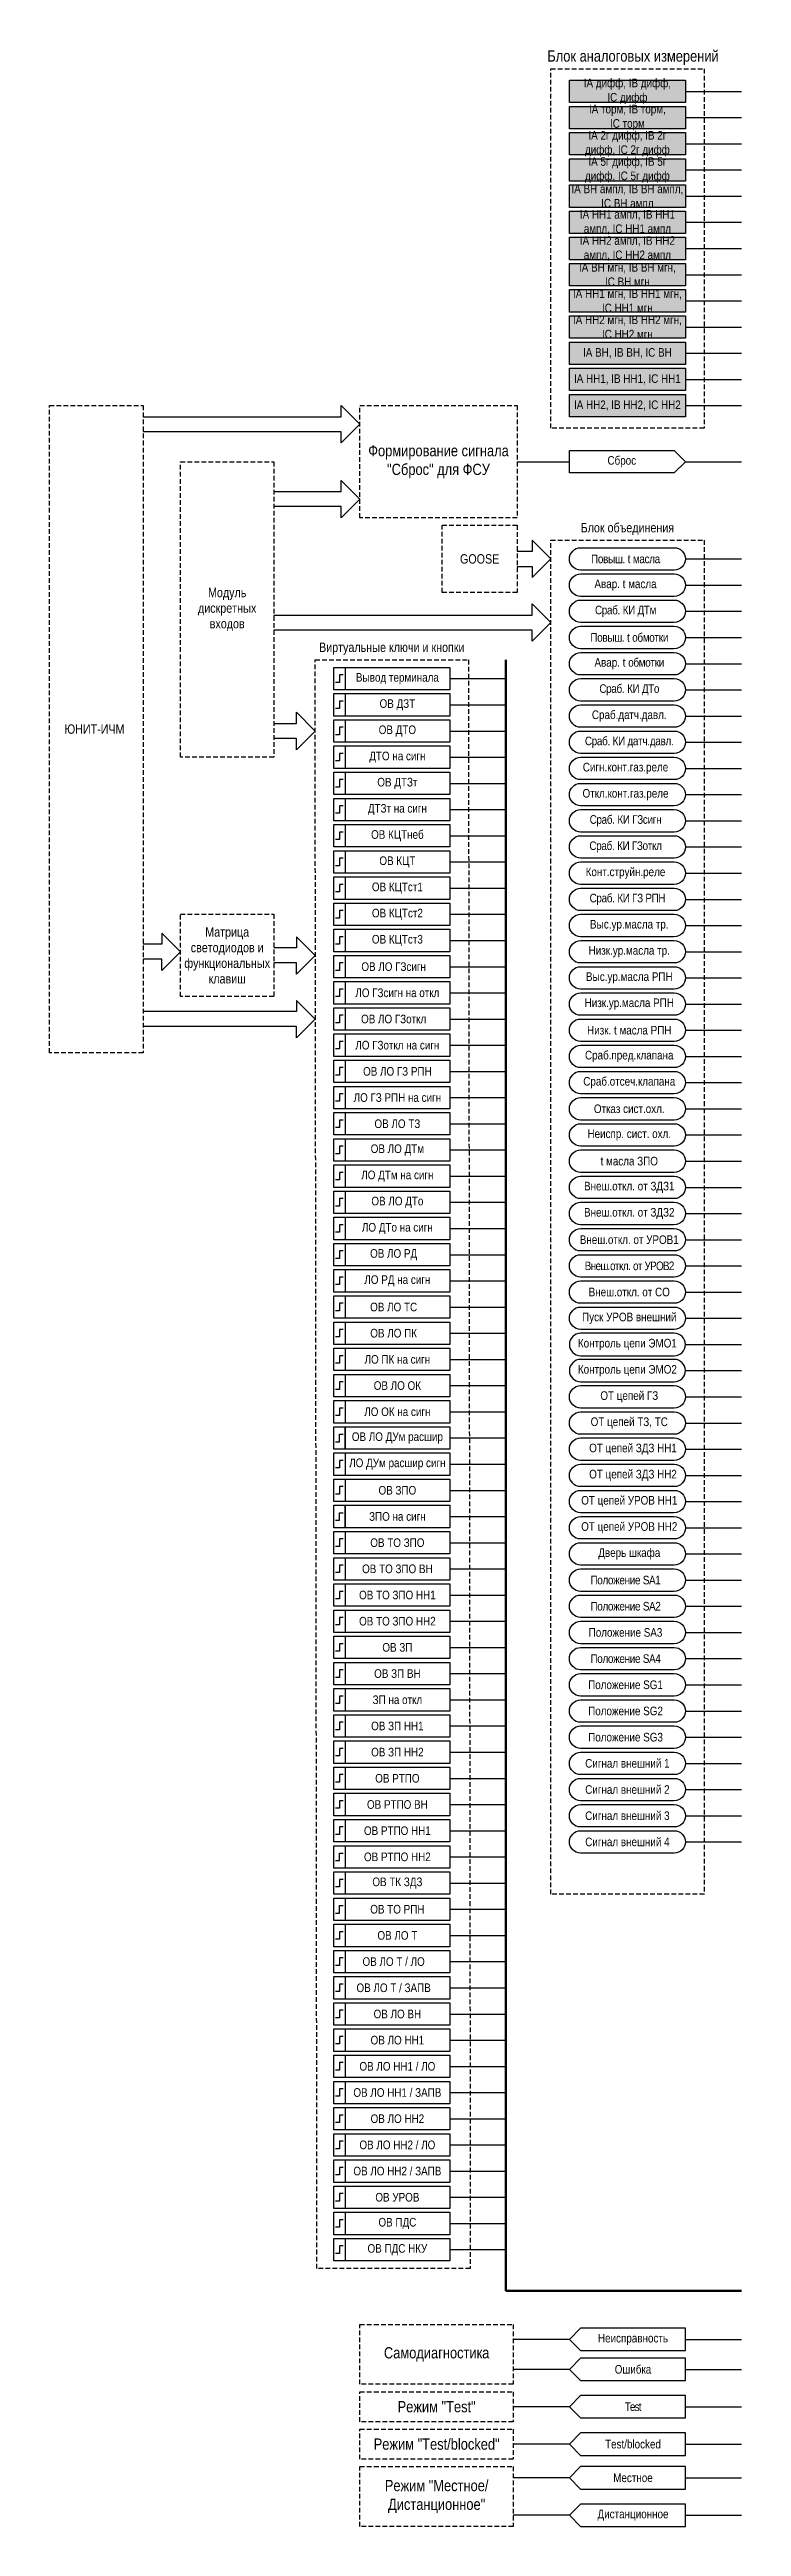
# Model space of a CAD drawing. Header units: millimetres. Extents: x -1361 to 2220, y 0 to 841.
# Drawn here: x -1361 to -1176, y 75 to 737 of the extents above; entities that cross this region are included whole.
import ezdxf

# ---------------------------------------------------------------- set-up
doc = ezdxf.new("R2010")
doc.units = ezdxf.units.MM
doc.linetypes.add('штриховая2', pattern=[0.375, 0.25, -0.125])
doc.layers.add('TEXT', color=7, linetype='Continuous', lineweight=25)
doc.layers.add('Основная', color=7, linetype='Continuous')
doc.styles.add('2.3_GOST_RD', font='ARIALN.TTF', dxfattribs={"height": 2.3})
doc.styles.add('2.5_Gost_RD', font='ARIALN.TTF', dxfattribs={"height": 2.5})

msp = doc.modelspace()

# ---------------------------------------------------------------- texts
at = {"color": 0, "ltscale": 100, "char_height": 2.3, "attachment_point": 5, "style": '2.5_Gost_RD'}
for s, insert, width in [('{\\C256;IA дифф, IB дифф, IC дифф}', (-1206.5, 726), 23.725), ('{\\C256;IA торм, IB торм, IC торм}', (-1206.5, 719), 20.7005), ('{\\C256;IA 2г дифф, IB 2г дифф, IC 2г дифф}', (-1206.5, 712), 29.1365), ('{\\C256;IA 5г дифф, IB 5г дифф, IC 5г дифф}', (-1206.5, 705), 29.1365), ('{\\C256;IA ВН ампл, IB ВН ампл, IC ВН ампл}', (-1206.5, 698), 31), ('{\\C256;IA НН1 ампл, IB НН1 ампл, IC НН1 ампл}', (-1206.5, 691), 31.5052), ('{\\C256;IA НН2 ампл, IB НН2 ампл, IC НН2 ампл}', (-1206.5, 684), 31.5052), ('{\\C256;IA ВН мгн, IB ВН мгн, IC ВН мгн}', (-1206.5, 677), 26.1583), ('{\\C256;IA НН1 мгн, IB НН1 мгн, IC НН1 мгн}', (-1206.5, 670), 29.86), ('{\\C256;IA НН2 мгн, IB НН2 мгн, IC НН2 мгн}', (-1206.5, 663), 29.86), ('{\\C256;IA ВН, IB ВН, IC ВН}', (-1206.5, 656), 31), ('{\\C256;IA НН1, IB НН1, IC НН1}', (-1206.5, 649), 31), ('{\\C256;IA НН2, IB НН2, IC НН2}', (-1206.5, 642), 31), ('{\\C256;ОВ ЛО ТЗ}', (-1268, 450), 28), ('{\\C256;ОВ ЛО ДТм}', (-1268, 443), 28), ('{\\C256;ЛО ДТм на сигн}', (-1268, 436), 28), ('{\\C256;ОВ ЛО ДТо}', (-1268, 429), 28), ('{\\C256;ЛО ДТо на сигн}', (-1268, 422), 28), ('{\\C256;ОВ ЛО РД}', (-1269, 415), 28), ('{\\C256;ЛО РД на сигн}', (-1268, 408), 28), ('{\\C256;ОВ ЛО ТС}', (-1269, 401), 28), ('{\\C256;ОВ ЛО ПК}', (-1269, 394), 28), ('{\\C256;ЛО ПК на сигн}', (-1268, 387), 28), ('{\\C256;ОВ ЛО ОК}', (-1268, 380), 28), ('{\\C256;ЛО ОК на сигн}', (-1268, 373), 28), ('{\\C256;ЗПО на сигн}', (-1268, 345), 28)]:
    msp.add_mtext(s, dxfattribs=dict(at, insert=insert, width=width))
at = {"ltscale": 100, "attachment_point": 5, "style": '2.5_Gost_RD'}
for s, insert, char_height, width in [('Сброс', (-1208, 627), 2.3, 28), ('Блок объединения', (-1206.5, 609), 2.5, 41), ('GOOSE', (-1246, 601), 2.5, 20), ('Модуль дискретных входов', (-1313.5, 587.5), 2.5, 25), ('Виртуальные ключи и кнопки', (-1269.5, 577), 2.5, 41), ('ЮНИТ-ИЧМ', (-1349, 555.5), 2.5, 24), ('ДТО на сигн', (-1268, 548), 2.3, 28), ('ДТЗт на сигн', (-1268, 534), 2.3, 28), ('\\A1;Конт.струйн.реле', (-1207, 517), 2.3, 31), ('\\A1;{\\T0.95;Сраб. КИ ГЗ РПН}', (-1206.5, 510), 2.3, 31), ('\\A1;Выс.ур.масла тр.', (-1206, 503), 2.3, 31), ('Матрица светодиодов и функциональных клавиш', (-1313.5, 495), 2.5, 25), ('\\A1;Низк.ур.масла тр.', (-1206, 496), 2.3, 29.7748), ('\\A1;Выс.ур.масла РПН', (-1206, 489), 2.3, 31), ('\\A1;Низк.ур.масла РПН', (-1206, 482), 2.3, 29.7748), ('\\A1;Низк. t масла РПН', (-1206, 475), 2.3, 29.7748), ('\\A1;Сраб.пред.клапана', (-1206, 468), 2.3, 31), ('\\A1;Сраб.отсеч.клапана', (-1206, 461), 2.3, 31), ('\\A1;Отказ сист.охл.', (-1206, 454), 2.3, 31), ('\\A1;Неиспр. сист. охл.', (-1206, 447), 2.3, 29.7748), ('Внеш.откл. от ЗДЗ1', (-1206, 433), 2.3, 28.7717), ('Внеш.откл. от ЗДЗ2', (-1206, 426), 2.3, 28.4003), ('Внеш.откл. от УРОВ1', (-1206, 419), 2.3, 29.0175), ('{\\T0.9;Внеш.откл. от УРОВ2}', (-1206, 412), 2.3, 29.0175), ('Внеш.откл. от СО', (-1206, 405), 2.3, 29.0175), ('Пуск УРОВ внешний', (-1206, 398), 2.3, 31), ('ОВ ЛО ДУм расшир', (-1268, 366), 2.3, 28), ('ОТ цепей ЗДЗ НН1', (-1205, 363), 2.3, 31), ('ЛО ДУм расшир сигн', (-1268, 359), 2.3, 28), ('ОТ цепей ЗДЗ НН2', (-1205, 356), 2.3, 31), ('ОТ цепей УРОВ НН1', (-1206, 349), 2.3, 31), ('ОТ цепей УРОВ НН2', (-1206, 342), 2.3, 31), ('Сигнал внешний 1', (-1206.5, 279), 2.3, 31), ('Сигнал внешний 2', (-1206.5, 272), 2.3, 31), ('Сигнал внешний 3', (-1206.5, 265), 2.3, 31), ('Сигнал внешний 4', (-1206.5, 258), 2.3, 31), ('ОВ ТК ЗДЗ ', (-1268, 247), 2.3, 28), ('ОВ ТО РПН ', (-1268, 240), 2.3, 28), ('ОВ ПДС', (-1268, 156), 2.3, 28), ('ОВ ПДС НКУ', (-1268, 149), 2.3, 28)]:
    msp.add_mtext(s, dxfattribs=dict(at, insert=insert, char_height=char_height, width=width))
at = {"layer": 'TEXT', "ltscale": 100, "attachment_point": 5}
for s, insert, char_height, width, style in [('Блок аналоговых измерений', (-1205, 735), 3, 46.1947, '2.5_Gost_RD'), ('Формирование сигнала "Сброс" для ФСУ', (-1257, 627), 3, 42, '2.5_Gost_RD'), ('\\A1;{\\T0.95;Повыш. t масла }', (-1207, 601), 2.3, 31, '2.5_Gost_RD'), ('\\A1;Авар. t масла', (-1207, 594), 2.3, 31, '2.5_Gost_RD'), ('\\A1;{\\T0.95;Сраб. КИ ДТм}', (-1207, 587), 2.3, 31, '2.5_Gost_RD'), ('\\A1;{\\T0.95;Повыш. t обмотки}', (-1206, 580), 2.3, 31, '2.5_Gost_RD'), ('\\A1;Авар. t {\\T0.95;обмотки}', (-1206, 573), 2.3, 31, '2.5_Gost_RD'), ('ОВ ДЗТ', (-1268, 562), 2.3, 28, '2.5_Gost_RD'), ('\\A1;{\\T0.95;Сраб. КИ ДТо}', (-1206, 566), 2.3, 31, '2.5_Gost_RD'), ('\\A1;Сраб.д{\\T0.95;а}тч.давл.', (-1206, 559), 2.3, 31, '2.5_Gost_RD'), ('\\A1;{\\T0.95;Сраб. КИ датч.давл.}', (-1206, 552), 2.3, 31, '2.5_Gost_RD'), ('\\A1;Сигн.конт.газ.реле', (-1207, 545), 2.3, 31, '2.5_Gost_RD'), ('\\A1;Откл.конт.газ.реле', (-1207, 538), 2.3, 31, '2.5_Gost_RD'), ('\\A1;{\\T0.95;Сраб. КИ ГЗсигн}', (-1207, 531), 2.3, 31, '2.5_Gost_RD'), ('\\A1;{\\T0.95;Сраб. КИ ГЗоткл}', (-1207, 524), 2.3, 31, '2.5_Gost_RD'), ('\\A1;t масла ЗПО', (-1206, 440), 2.3, 31, '2.5_Gost_RD'), ('Контроль цепи ЭМО1', (-1206.5, 391), 2.3, 31, '2.5_Gost_RD'), ('Контроль цепи ЭМО2', (-1206.5, 384), 2.3, 31, '2.5_Gost_RD'), ('ОТ цепей ГЗ', (-1206, 377), 2.3, 31, '2.5_Gost_RD'), ('ОТ цепей ТЗ, ТС', (-1206, 370), 2.3, 31, '2.5_Gost_RD'), ('Дверь шкафа', (-1206, 335), 2.3, 31, '2.5_Gost_RD'), ('{\\T0.95;Положение SA1}', (-1207, 328), 2.3, 31, '2.5_Gost_RD'), ('{\\T0.95;Положение SA2}', (-1207, 321), 2.3, 31, '2.5_Gost_RD'), ('Положение SA3', (-1207, 314), 2.3, 31, '2.5_Gost_RD'), ('{\\T0.95;Положение SA4}', (-1207, 307), 2.3, 31, '2.5_Gost_RD'), ('Положение SG1', (-1207, 300), 2.3, 31, '2.5_Gost_RD'), ('Положение SG2', (-1207, 293), 2.3, 31, '2.5_Gost_RD'), ('Положение SG3', (-1207, 286), 2.3, 31, '2.5_Gost_RD'), ('Неисправность', (-1205, 125), 2.3, 28, '2.3_GOST_RD'), ('Самодиагностика', (-1257.5, 121), 3, 41, '2.5_Gost_RD'), ('Ошибка', (-1205, 117), 2.3, 28, '2.3_GOST_RD'), ('Режим "Test" ', (-1257.5, 107), 3, 41, '2.5_Gost_RD'), ('Режим "Test/blocked"', (-1257.5, 97), 3, 41, '2.5_Gost_RD'), ('Режим "Местное/ Дистанционное"', (-1257.5, 83), 3, 41, '2.5_Gost_RD')]:
    msp.add_mtext(s, dxfattribs=dict(at, insert=insert, char_height=char_height, width=width, style=style))
at = {"layer": 'TEXT', "color": 0, "ltscale": 100, "char_height": 2.3, "width": 28, "attachment_point": 5}
for s, insert, style in [('{\\C256;Вывод терминала}', (-1268, 569), '2.5_Gost_RD'), ('{\\C256;ОВ ЛО ГЗсигн}', (-1269, 492), '2.5_Gost_RD'), ('{\\C256;ЛО ГЗсигн на откл}', (-1268, 485), '2.5_Gost_RD'), ('{\\C256;ОВ ЛО ГЗоткл}', (-1269, 478), '2.5_Gost_RD'), ('{\\C256;ЛО ГЗоткл на сигн}', (-1268, 471), '2.5_Gost_RD'), ('{\\C256;ОВ ЛО ГЗ РПН}', (-1268, 464), '2.5_Gost_RD'), ('{\\C256;ЛО ГЗ РПН на сигн}', (-1268, 457), '2.5_Gost_RD'), ('{\\C256;ОВ ЗПО}', (-1268, 352), '2.5_Gost_RD'), ('{\\C256;ОВ ТО ЗПО}', (-1268, 338), '2.5_Gost_RD'), ('{\\C256;ОВ ЗП}', (-1268, 310), '2.5_Gost_RD'), ('{\\C256;ЗП на откл}', (-1268, 296), '2.5_Gost_RD'), ('{\\C256;ОВ РТПО}', (-1268, 275), '2.5_Gost_RD'), ('{\\C256;ОВ ЛО Т}', (-1268, 233), '2.5_Gost_RD'), ('{\\C256;ОВ ЛО Т / ЛО}', (-1269, 226), '2.5_Gost_RD'), ('{\\C256;ОВ ЛО ВН}', (-1268, 212), '2.5_Gost_RD'), ('{\\C256;ОВ ЛО НН1}', (-1268, 205), '2.5_Gost_RD'), ('{\\C256;ОВ ЛО НН1 / ЛО}', (-1268, 198), '2.5_Gost_RD'), ('{\\C256;ОВ ЛО НН2}', (-1268, 184), '2.5_Gost_RD'), ('{\\C256;ОВ ЛО НН2 / ЛО}', (-1268, 177), '2.5_Gost_RD'), ('{\\C256;ОВ УРОВ}', (-1268, 163), '2.5_Gost_RD'), ('{\\T0.85;\\C256;Test}', (-1205, 107), '2.3_GOST_RD'), ('{\\C256;Test/blocked}', (-1205, 97), '2.3_GOST_RD'), ('{\\C256;Местное}', (-1205, 88), '2.3_GOST_RD'), ('{\\C256;Дистанционное}', (-1205, 78), '2.3_GOST_RD')]:
    msp.add_mtext(s, dxfattribs=dict(at, insert=insert, style=style))
at = {"layer": 'Основная', "ltscale": 100, "char_height": 2.3, "width": 28, "attachment_point": 5, "style": '2.5_Gost_RD'}
for s, insert in [('ОВ ДТО', (-1268, 555)), ('ОВ ДТЗт', (-1268, 541)), ('ОВ КЦТнеб', (-1268, 527))]:
    msp.add_mtext(s, dxfattribs=dict(at, insert=insert))
at = {"layer": 'Основная', "color": 0, "ltscale": 100, "char_height": 2.3, "width": 28, "attachment_point": 5, "style": '2.5_Gost_RD'}
for s, insert in [('{\\C256;ОВ КЦТ}', (-1268, 520)), ('{\\C256;ОВ КЦТст1}', (-1268, 513)), ('{\\C256;ОВ КЦТст2}', (-1268, 506)), ('{\\C256;ОВ КЦТст3}', (-1268, 499)), ('{\\C256;ОВ ТО ЗПО ВН}', (-1268, 331)), ('{\\C256;ОВ ТО ЗПО НН1}', (-1268, 324)), ('{\\C256;ОВ ТО ЗПО НН2}', (-1268, 317)), ('{\\C256;ОВ ЗП ВН}', (-1268, 303)), ('{\\C256;ОВ ЗП НН1}', (-1268, 289)), ('{\\C256;ОВ ЗП НН2}', (-1268, 282)), ('{\\C256;ОВ РТПО ВН}', (-1268, 268)), ('{\\C256;ОВ РТПО НН1}', (-1268, 261)), ('{\\C256;ОВ РТПО НН2}', (-1268, 254)), ('{\\C256;ОВ ЛО Т / ЗАПВ}', (-1269, 219)), ('{\\C256;ОВ ЛО НН1 / ЗАПВ}', (-1268, 191)), ('{\\C256;ОВ ЛО НН2 / ЗАПВ}', (-1268, 170))]:
    msp.add_mtext(s, dxfattribs=dict(at, insert=insert))

# ---------------------------------------------------------------- hatches: boundary and pattern name
at = {"ltscale": 100, "true_color": 0xef8637}
h = msp.add_hatch(color=30, dxfattribs=at)
h.dxf.hatch_style = 1
h.paths.add_polyline_path([(-1222, 729), (-1191, 729), (-1191, 723), (-1222, 723)])
h = msp.add_hatch(color=30, dxfattribs=at)
h.dxf.hatch_style = 1
h.paths.add_polyline_path([(-1222, 722), (-1191, 722), (-1191, 716), (-1222, 716)])
h = msp.add_hatch(color=30, dxfattribs=at)
h.dxf.hatch_style = 1
h.paths.add_polyline_path([(-1222, 715), (-1191, 715), (-1191, 709), (-1222, 709)])
h = msp.add_hatch(color=30, dxfattribs=at)
h.dxf.hatch_style = 1
h.paths.add_polyline_path([(-1222, 708), (-1191, 708), (-1191, 702), (-1222, 702)])
h = msp.add_hatch(color=30, dxfattribs=at)
h.dxf.hatch_style = 1
h.paths.add_polyline_path([(-1222, 701), (-1191, 701), (-1191, 695), (-1222, 695)])
h = msp.add_hatch(color=30, dxfattribs=at)
h.dxf.hatch_style = 1
h.paths.add_polyline_path([(-1222, 694), (-1191, 694), (-1191, 688), (-1222, 688)])
h = msp.add_hatch(color=30, dxfattribs=at)
h.dxf.hatch_style = 1
h.paths.add_polyline_path([(-1222, 687), (-1191, 687), (-1191, 681), (-1222, 681)])
h = msp.add_hatch(color=30, dxfattribs=at)
h.dxf.hatch_style = 1
h.paths.add_polyline_path([(-1222, 680), (-1191, 680), (-1191, 674), (-1222, 674)])
h = msp.add_hatch(color=30, dxfattribs=at)
h.dxf.hatch_style = 1
h.paths.add_polyline_path([(-1222, 673), (-1191, 673), (-1191, 667), (-1222, 667)])
h = msp.add_hatch(color=30, dxfattribs=at)
h.dxf.hatch_style = 1
h.paths.add_polyline_path([(-1222, 666), (-1191, 666), (-1191, 660), (-1222, 660)])
h = msp.add_hatch(color=30, dxfattribs=at)
h.dxf.hatch_style = 1
h.paths.add_polyline_path([(-1222, 659), (-1191, 659), (-1191, 653), (-1222, 653)])
h = msp.add_hatch(color=30, dxfattribs=at)
h.dxf.hatch_style = 1
h.paths.add_polyline_path([(-1222, 652), (-1191, 652), (-1191, 646), (-1222, 646)])
h = msp.add_hatch(color=30, dxfattribs=at)
h.dxf.hatch_style = 1
h.paths.add_polyline_path([(-1222, 645), (-1191, 645), (-1191, 639), (-1222, 639)])

# ---------------------------------------------------------------- linework, layer by layer
at = {"ltscale": 100}
for p, q in [((-1191, 726), (-1176, 726)), ((-1191, 719), (-1176, 719)), ((-1191, 712), (-1176, 712)), ((-1191, 705), (-1176, 705)), ((-1191, 698), (-1176, 698)), ((-1191, 691), (-1176, 691)), ((-1191, 684), (-1176, 684)), ((-1191, 677), (-1176, 677)), ((-1191, 670), (-1176, 670)), ((-1191, 663), (-1176, 663)), ((-1191, 656), (-1176, 656)), ((-1191, 649), (-1176, 649)), ((-1191, 642), (-1176, 642)), ((-1191, 627), (-1176, 627)), ((-1191, 601), (-1176, 601)), ((-1191, 594), (-1176, 594)), ((-1191, 587), (-1176, 587)), ((-1191, 580), (-1176, 580)), ((-1191, 573), (-1176, 573)), ((-1254, 569), (-1239, 569)), ((-1191, 566), (-1176, 566)), ((-1254, 562), (-1239, 562)), ((-1191, 559), (-1176, 559)), ((-1254, 555), (-1239, 555)), ((-1191, 552), (-1176, 552)), ((-1254, 548), (-1239, 548)), ((-1191, 545), (-1176, 545)), ((-1254, 541), (-1239, 541)), ((-1191, 538), (-1176, 538)), ((-1254, 534), (-1239, 534)), ((-1191, 531), (-1176, 531)), ((-1254, 527), (-1239, 527)), ((-1191, 524), (-1176, 524)), ((-1254, 520), (-1239, 520)), ((-1191, 517), (-1176, 517)), ((-1254, 513), (-1239, 513)), ((-1191, 510), (-1176, 510)), ((-1254, 506), (-1239, 506)), ((-1254, 499), (-1239, 499)), ((-1191, 503), (-1176, 503)), ((-1254, 492), (-1239, 492)), ((-1191, 496), (-1176, 496)), ((-1254, 485), (-1239, 485)), ((-1191, 489), (-1176, 489)), ((-1254, 478), (-1239, 478)), ((-1191, 482), (-1176, 482)), ((-1254, 471), (-1239, 471)), ((-1191, 475), (-1176, 475)), ((-1254, 464), (-1239, 464)), ((-1191, 468), (-1176, 468)), ((-1254, 457), (-1239, 457)), ((-1191, 461), (-1176, 461)), ((-1191, 454), (-1176, 454)), ((-1254, 450), (-1239, 450)), ((-1191, 447), (-1176, 447)), ((-1254, 443), (-1239, 443)), ((-1191, 440), (-1176, 440)), ((-1254, 436), (-1239, 436)), ((-1191, 433), (-1176, 433)), ((-1254, 429), (-1239, 429)), ((-1191, 426), (-1176, 426)), ((-1254, 422), (-1239, 422)), ((-1191, 419), (-1176, 419)), ((-1254, 415), (-1239, 415)), ((-1191, 412), (-1176, 412)), ((-1254, 408), (-1239, 408)), ((-1191, 405), (-1176, 405)), ((-1254, 401), (-1239, 401)), ((-1191, 398), (-1176, 398)), ((-1254, 394), (-1239, 394)), ((-1191, 391), (-1176, 391)), ((-1254, 387), (-1239, 387)), ((-1254, 380), (-1239, 380)), ((-1191, 384), (-1176, 384)), ((-1254, 373), (-1239, 373)), ((-1191, 377), (-1176, 377)), ((-1254, 366), (-1239, 366)), ((-1191, 370), (-1176, 370)), ((-1254, 359), (-1239, 359)), ((-1191, 363), (-1176, 363)), ((-1254, 352), (-1239, 352)), ((-1191, 356), (-1176, 356)), ((-1254, 345), (-1239, 345)), ((-1191, 349), (-1176, 349)), ((-1254, 338), (-1239, 338)), ((-1191, 342), (-1176, 342)), ((-1191, 335), (-1176, 335)), ((-1254, 331), (-1239, 331)), ((-1191, 328), (-1176, 328)), ((-1254, 324), (-1239, 324)), ((-1191, 321), (-1176, 321)), ((-1254, 317), (-1239, 317)), ((-1191, 314), (-1176, 314)), ((-1254, 310), (-1239, 310)), ((-1191, 307), (-1176, 307)), ((-1254, 303), (-1239, 303)), ((-1191, 300), (-1176, 300)), ((-1254, 296), (-1239, 296)), ((-1191, 293), (-1176, 293)), ((-1254, 289), (-1239, 289)), ((-1191, 286), (-1176, 286)), ((-1254, 282), (-1239, 282)), ((-1191, 279), (-1176, 279)), ((-1254, 275), (-1239, 275)), ((-1191, 272), (-1176, 272)), ((-1254, 268), (-1239, 268)), ((-1191, 265), (-1176, 265)), ((-1254, 261), (-1239, 261)), ((-1254, 254), (-1239, 254)), ((-1191, 258), (-1176, 258)), ((-1254, 247), (-1239, 247)), ((-1254, 240), (-1239, 240)), ((-1254, 233), (-1239, 233)), ((-1254, 226), (-1239, 226)), ((-1254, 219), (-1239, 219)), ((-1254, 212), (-1239, 212)), ((-1254, 205), (-1239, 205)), ((-1254, 198), (-1239, 198)), ((-1254, 191), (-1239, 191)), ((-1254, 184), (-1239, 184)), ((-1254, 177), (-1239, 177)), ((-1254, 170), (-1239, 170)), ((-1254, 163), (-1239, 163)), ((-1254, 156), (-1239, 156)), ((-1254, 149), (-1239, 149)), ((-1191, 125), (-1176, 125)), ((-1191, 117), (-1176, 117)), ((-1191, 107), (-1176, 107)), ((-1191, 97), (-1176, 97)), ((-1191, 88), (-1176, 88)), ((-1191, 78), (-1176, 78))]:
    msp.add_line(p, q, dxfattribs=at)
at = {"lineweight": 100, "ltscale": 100}
for p, q in [((-1239, 574), (-1239, 138)), ((-1239, 138), (-1176, 138))]:
    msp.add_line(p, q, dxfattribs=at)
at = {"color": 7, "linetype": 'штриховая2', "ltscale": 5}
for points in [[(-1227, 732), (-1186, 732), (-1186, 636), (-1227, 636)], [(-1361, 642), (-1336, 642), (-1336, 469), (-1361, 469)], [(-1278, 642), (-1236, 642), (-1236, 612), (-1278, 612)], [(-1326, 627), (-1301, 627), (-1301, 548), (-1326, 548)], [(-1256, 610), (-1236, 610), (-1236, 592), (-1256, 592)], [(-1227, 606), (-1186, 606), (-1186, 244), (-1227, 244)], [(-1290, 574), (-1249, 574), (-1248.5, 144), (-1289.5, 144)], [(-1326, 506), (-1301, 506), (-1301, 484), (-1326, 484)], [(-1278, 129), (-1237, 129), (-1237, 113), (-1278, 113)], [(-1278, 111), (-1237, 111), (-1237, 103), (-1278, 103)], [(-1278, 101), (-1237, 101), (-1237, 93), (-1278, 93)], [(-1278, 91), (-1237, 91), (-1237, 75), (-1278, 75)]]:
    msp.add_lwpolyline(points, close=True, dxfattribs=at)
at = {"ltscale": 100}
for points in [[(-1222, 729), (-1191, 729), (-1191, 723), (-1222, 723)], [(-1222, 722), (-1191, 722), (-1191, 716), (-1222, 716)], [(-1222, 715), (-1191, 715), (-1191, 709), (-1222, 709)], [(-1222, 708), (-1191, 708), (-1191, 702), (-1222, 702)], [(-1222, 701), (-1191, 701), (-1191, 695), (-1222, 695)], [(-1222, 694), (-1191, 694), (-1191, 688), (-1222, 688)], [(-1222, 687), (-1191, 687), (-1191, 681), (-1222, 681)], [(-1222, 680), (-1191, 680), (-1191, 674), (-1222, 674)], [(-1222, 673), (-1191, 673), (-1191, 667), (-1222, 667)], [(-1222, 666), (-1191, 666), (-1191, 660), (-1222, 660)], [(-1222, 659), (-1191, 659), (-1191, 653), (-1222, 653)], [(-1222, 652), (-1191, 652), (-1191, 646), (-1222, 646)], [(-1222, 645), (-1191, 645), (-1191, 639), (-1222, 639)], [(-1285, 572), (-1282, 572), (-1282, 566), (-1285, 566)], [(-1285, 572), (-1254, 572), (-1254, 566), (-1285, 566)], [(-1285, 565), (-1282, 565), (-1282, 559), (-1285, 559)], [(-1285, 565), (-1254, 565), (-1254, 559), (-1285, 559)], [(-1285, 558), (-1282, 558), (-1282, 552), (-1285, 552)], [(-1285, 558), (-1254, 558), (-1254, 552), (-1285, 552)], [(-1285, 551), (-1282, 551), (-1282, 545), (-1285, 545)], [(-1285, 551), (-1254, 551), (-1254, 545), (-1285, 545)], [(-1285, 544), (-1282, 544), (-1282, 538), (-1285, 538)], [(-1285, 544), (-1254, 544), (-1254, 538), (-1285, 538)], [(-1285, 537), (-1282, 537), (-1282, 531), (-1285, 531)], [(-1285, 537), (-1254, 537), (-1254, 531), (-1285, 531)], [(-1285, 530), (-1282, 530), (-1282, 524), (-1285, 524)], [(-1285, 530), (-1254, 530), (-1254, 524), (-1285, 524)], [(-1285, 523), (-1282, 523), (-1282, 517), (-1285, 517)], [(-1285, 523), (-1254, 523), (-1254, 517), (-1285, 517)], [(-1285, 516), (-1282, 516), (-1282, 510), (-1285, 510)], [(-1285, 516), (-1254, 516), (-1254, 510), (-1285, 510)], [(-1285, 509), (-1282, 509), (-1282, 503), (-1285, 503)], [(-1285, 509), (-1254, 509), (-1254, 503), (-1285, 503)], [(-1285, 502), (-1282, 502), (-1282, 496), (-1285, 496)], [(-1285, 502), (-1254, 502), (-1254, 496), (-1285, 496)], [(-1285, 495), (-1282, 495), (-1282, 489), (-1285, 489)], [(-1285, 495), (-1254, 495), (-1254, 489), (-1285, 489)], [(-1285, 488), (-1282, 488), (-1282, 482), (-1285, 482)], [(-1285, 488), (-1254, 488), (-1254, 482), (-1285, 482)], [(-1285, 481), (-1282, 481), (-1282, 475), (-1285, 475)], [(-1285, 481), (-1254, 481), (-1254, 475), (-1285, 475)], [(-1285, 474), (-1282, 474), (-1282, 468), (-1285, 468)], [(-1285, 474), (-1254, 474), (-1254, 468), (-1285, 468)], [(-1285, 467), (-1282, 467), (-1282, 461), (-1285, 461)], [(-1285, 467), (-1254, 467), (-1254, 461), (-1285, 461)], [(-1285, 460), (-1282, 460), (-1282, 454), (-1285, 454)], [(-1285, 460), (-1254, 460), (-1254, 454), (-1285, 454)], [(-1285, 453), (-1282, 453), (-1282, 447), (-1285, 447)], [(-1285, 453), (-1254, 453), (-1254, 447), (-1285, 447)], [(-1285, 446), (-1282, 446), (-1282, 440), (-1285, 440)], [(-1285, 446), (-1254, 446), (-1254, 440), (-1285, 440)], [(-1285, 439), (-1282, 439), (-1282, 433), (-1285, 433)], [(-1285, 439), (-1254, 439), (-1254, 433), (-1285, 433)], [(-1285, 432), (-1282, 432), (-1282, 426), (-1285, 426)], [(-1285, 432), (-1254, 432), (-1254, 426), (-1285, 426)], [(-1285, 425), (-1282, 425), (-1282, 419), (-1285, 419)], [(-1285, 425), (-1254, 425), (-1254, 419), (-1285, 419)], [(-1285, 418), (-1282, 418), (-1282, 412), (-1285, 412)], [(-1285, 418), (-1254, 418), (-1254, 412), (-1285, 412)], [(-1285, 411), (-1282, 411), (-1282, 405), (-1285, 405)], [(-1285, 411), (-1254, 411), (-1254, 405), (-1285, 405)], [(-1285, 404), (-1282, 404), (-1282, 398), (-1285, 398)], [(-1285, 404), (-1254, 404), (-1254, 398), (-1285, 398)], [(-1285, 397), (-1282, 397), (-1282, 391), (-1285, 391)], [(-1285, 397), (-1254, 397), (-1254, 391), (-1285, 391)], [(-1285, 390), (-1282, 390), (-1282, 384), (-1285, 384)], [(-1285, 390), (-1254, 390), (-1254, 384), (-1285, 384)], [(-1285, 383), (-1282, 383), (-1282, 377), (-1285, 377)], [(-1285, 383), (-1254, 383), (-1254, 377), (-1285, 377)], [(-1285, 376), (-1282, 376), (-1282, 370), (-1285, 370)], [(-1285, 376), (-1254, 376), (-1254, 370), (-1285, 370)], [(-1285, 369), (-1282, 369), (-1282, 363), (-1285, 363)], [(-1282, 369), (-1254, 369), (-1254, 363), (-1282, 363)], [(-1285, 362), (-1282, 362), (-1282, 356), (-1285, 356)], [(-1285, 362), (-1254, 362), (-1254, 356), (-1285, 356)], [(-1285, 355), (-1282, 355), (-1282, 349), (-1285, 349)], [(-1285, 355), (-1254, 355), (-1254, 349), (-1285, 349)], [(-1285, 348), (-1282, 348), (-1282, 342), (-1285, 342)], [(-1282, 348), (-1254, 348), (-1254, 342), (-1282, 342)], [(-1285, 341), (-1282, 341), (-1282, 335), (-1285, 335)], [(-1285, 341), (-1254, 341), (-1254, 335), (-1285, 335)], [(-1285, 334), (-1282, 334), (-1282, 328), (-1285, 328)], [(-1285, 334), (-1254, 334), (-1254, 328), (-1285, 328)], [(-1285, 327), (-1282, 327), (-1282, 321), (-1285, 321)], [(-1285, 327), (-1254, 327), (-1254, 321), (-1285, 321)], [(-1285, 320), (-1282, 320), (-1282, 314), (-1285, 314)], [(-1285, 320), (-1254, 320), (-1254, 314), (-1285, 314)], [(-1285, 313), (-1282, 313), (-1282, 307), (-1285, 307)], [(-1285, 313), (-1254, 313), (-1254, 307), (-1285, 307)], [(-1285, 306), (-1282, 306), (-1282, 300), (-1285, 300)], [(-1285, 306), (-1254, 306), (-1254, 300), (-1285, 300)], [(-1285, 299), (-1282, 299), (-1282, 293), (-1285, 293)], [(-1285, 299), (-1254, 299), (-1254, 293), (-1285, 293)], [(-1285, 292), (-1282, 292), (-1282, 286), (-1285, 286)], [(-1285, 292), (-1254, 292), (-1254, 286), (-1285, 286)], [(-1285, 285), (-1282, 285), (-1282, 279), (-1285, 279)], [(-1285, 285), (-1254, 285), (-1254, 279), (-1285, 279)], [(-1285, 278), (-1282, 278), (-1282, 272), (-1285, 272)], [(-1285, 278), (-1254, 278), (-1254, 272), (-1285, 272)], [(-1285, 271), (-1282, 271), (-1282, 265), (-1285, 265)], [(-1285, 271), (-1254, 271), (-1254, 265), (-1285, 265)], [(-1285, 264), (-1282, 264), (-1282, 258), (-1285, 258)], [(-1285, 264), (-1254, 264), (-1254, 258), (-1285, 258)], [(-1285, 257), (-1254, 257), (-1254, 251), (-1285, 251)], [(-1285, 257), (-1282, 257), (-1282, 251), (-1285, 251)], [(-1285, 250), (-1282, 250), (-1282, 244), (-1285, 244)], [(-1285, 250), (-1254, 250), (-1254, 244), (-1285, 244)], [(-1285, 243), (-1254, 243), (-1254, 237), (-1285, 237)], [(-1285, 243), (-1282, 243), (-1282, 237), (-1285, 237)], [(-1285, 236), (-1282, 236), (-1282, 230), (-1285, 230)], [(-1285, 236), (-1254, 236), (-1254, 230), (-1285, 230)], [(-1285, 229), (-1282, 229), (-1282, 223), (-1285, 223)], [(-1285, 229), (-1254, 229), (-1254, 223), (-1285, 223)], [(-1285, 222), (-1282, 222), (-1282, 216), (-1285, 216)], [(-1285, 222), (-1254, 222), (-1254, 216), (-1285, 216)], [(-1285, 215), (-1282, 215), (-1282, 209), (-1285, 209)], [(-1285, 215), (-1254, 215), (-1254, 209), (-1285, 209)], [(-1285, 208), (-1282, 208), (-1282, 202), (-1285, 202)], [(-1285, 208), (-1254, 208), (-1254, 202), (-1285, 202)], [(-1285, 201), (-1282, 201), (-1282, 195), (-1285, 195)], [(-1285, 201), (-1254, 201), (-1254, 195), (-1285, 195)], [(-1285, 194), (-1282, 194), (-1282, 188), (-1285, 188)], [(-1285, 194), (-1254, 194), (-1254, 188), (-1285, 188)], [(-1285, 187), (-1282, 187), (-1282, 181), (-1285, 181)], [(-1285, 187), (-1254, 187), (-1254, 181), (-1285, 181)], [(-1285, 180), (-1282, 180), (-1282, 174), (-1285, 174)], [(-1285, 180), (-1254, 180), (-1254, 174), (-1285, 174)], [(-1285, 173), (-1282, 173), (-1282, 167), (-1285, 167)], [(-1285, 173), (-1254, 173), (-1254, 167), (-1285, 167)], [(-1285, 166), (-1282, 166), (-1282, 160), (-1285, 160)], [(-1285, 166), (-1254, 166), (-1254, 160), (-1285, 160)], [(-1285, 159), (-1254, 159), (-1254, 153), (-1285, 153)], [(-1285, 159), (-1282, 159), (-1282, 153), (-1285, 153)], [(-1285, 152), (-1254, 152), (-1254, 146), (-1285, 146)], [(-1285, 152), (-1282, 152), (-1282, 146), (-1285, 146)]]:
    msp.add_lwpolyline(points, close=True, dxfattribs=at)
for points in [[(-1336, 639), (-1283, 639), (-1283, 642), (-1278, 637), (-1283, 632), (-1283, 635), (-1336, 635)], [(-1222, 630), (-1194, 630), (-1191, 627), (-1194, 624), (-1222, 624), (-1222, 630)], [(-1236, 627), (-1222, 627)], [(-1301, 619), (-1283, 619), (-1283, 622), (-1278, 617), (-1283, 612), (-1283, 615), (-1301, 615)], [(-1236, 599), (-1232, 599), (-1232, 596), (-1227, 601), (-1232, 606), (-1232, 603), (-1236, 603)], [(-1301, 586), (-1232, 586), (-1232, 589), (-1227, 584), (-1232, 579), (-1232, 582), (-1301, 582)], [(-1301, 557), (-1295, 557), (-1295, 560), (-1290, 555), (-1295, 550), (-1295, 553), (-1301, 553)], [(-1326, 496), (-1331, 501), (-1331, 498), (-1336, 498)], [(-1290, 495), (-1295, 500), (-1295, 497), (-1301, 497)], [(-1326, 496), (-1331, 491), (-1331, 494), (-1336, 494)], [(-1290, 495), (-1295, 490), (-1295, 493), (-1301, 493)], [(-1290, 478), (-1295, 483), (-1295, 480), (-1336, 480)], [(-1290, 478), (-1295, 473), (-1295, 476), (-1336, 476)], [(-1191, 128), (-1219, 128), (-1222, 125), (-1219, 122), (-1191, 122), (-1191, 128)], [(-1222, 125), (-1237, 125)], [(-1191, 120), (-1219, 120), (-1222, 117), (-1219, 114), (-1191, 114), (-1191, 120)], [(-1222, 117), (-1237, 117)], [(-1222, 107), (-1237, 107)], [(-1191, 110), (-1219, 110), (-1222, 107), (-1219, 104), (-1191, 104), (-1191, 110)], [(-1191, 100), (-1219, 100), (-1222, 97), (-1219, 94), (-1191, 94), (-1191, 100)], [(-1222, 97), (-1237, 97)], [(-1222, 88), (-1237, 88)], [(-1191, 91), (-1219, 91), (-1222, 88), (-1219, 85), (-1191, 85), (-1191, 91)], [(-1191, 81), (-1219, 81), (-1222, 78), (-1219, 75), (-1191, 75), (-1191, 81)], [(-1222, 78), (-1237, 78)]]:
    msp.add_lwpolyline(points, dxfattribs=at)
for points in [[(-1219, 598, -1), (-1219, 604), (-1194, 604, -1), (-1194, 598)], [(-1219, 591, -1), (-1219, 597), (-1194, 597, -1), (-1194, 591)], [(-1219, 584, -1), (-1219, 590), (-1194, 590, -1), (-1194, 584)], [(-1219, 577, -1), (-1219, 583), (-1194, 583, -1), (-1194, 577)], [(-1219, 570, -1), (-1219, 576), (-1194, 576, -1), (-1194, 570)], [(-1219, 563, -1), (-1219, 569), (-1194, 569, -1), (-1194, 563)], [(-1219, 556, -1), (-1219, 562), (-1194, 562, -1), (-1194, 556)], [(-1219, 549, -1), (-1219, 555), (-1194, 555, -1), (-1194, 549)], [(-1219, 542, -1), (-1219, 548), (-1194, 548, -1), (-1194, 542)], [(-1219, 535, -1), (-1219, 541), (-1194, 541, -1), (-1194, 535)], [(-1219, 528, -1), (-1219, 534), (-1194, 534, -1), (-1194, 528)], [(-1219, 521, -1), (-1219, 527), (-1194, 527, -1), (-1194, 521)], [(-1219, 514, -1), (-1219, 520), (-1194, 520, -1), (-1194, 514)], [(-1219, 507, -1), (-1219, 513), (-1194, 513, -1), (-1194, 507)], [(-1219, 500, -1), (-1219, 506), (-1194, 506, -1), (-1194, 500)], [(-1219, 493, -1), (-1219, 499), (-1194, 499, -1), (-1194, 493)], [(-1219, 486, -1), (-1219, 492), (-1194, 492, -1), (-1194, 486)], [(-1219, 479, -1), (-1219, 485), (-1194, 485, -1), (-1194, 479)], [(-1219, 472, -1), (-1219, 478), (-1194, 478, -1), (-1194, 472)], [(-1219, 465, -1), (-1219, 471), (-1194, 471, -1), (-1194, 465)], [(-1219, 458, -1), (-1219, 464), (-1194, 464, -1), (-1194, 458)], [(-1219, 451, -1), (-1219, 457), (-1194, 457, -1), (-1194, 451)], [(-1219, 444, -1), (-1219, 450), (-1194, 450, -1), (-1194, 444)], [(-1219, 437, -1), (-1219, 443), (-1194, 443, -1), (-1194, 437)], [(-1219, 430, -1), (-1219, 436), (-1194, 436, -1), (-1194, 430)], [(-1219, 423, -1), (-1219, 429), (-1194, 429, -1), (-1194, 423)], [(-1219, 416, -1), (-1219, 422), (-1194, 422, -1), (-1194, 416)], [(-1219, 409, -1), (-1219, 415), (-1194, 415, -1), (-1194, 409)], [(-1219, 402, -1), (-1219, 408), (-1194, 408, -1), (-1194, 402)], [(-1219, 395, -1), (-1219, 401), (-1194, 401, -1), (-1194, 395)], [(-1219, 388), (-1194, 388, 1), (-1194, 394), (-1219, 394, 1)], [(-1219, 381), (-1194, 381, 1), (-1194, 387), (-1219, 387, 1)], [(-1219, 374, -1), (-1219, 380), (-1194, 380, -1), (-1194, 374)], [(-1219, 367, -1), (-1219, 373), (-1194, 373, -1), (-1194, 367)], [(-1219, 360, -1), (-1219, 366), (-1194, 366, -1), (-1194, 360)], [(-1219, 353, -1), (-1219, 359), (-1194, 359, -1), (-1194, 353)], [(-1219, 346, -1), (-1219, 352), (-1194, 352, -1), (-1194, 346)], [(-1219, 339, -1), (-1219, 345), (-1194, 345, -1), (-1194, 339)], [(-1219, 332, -1), (-1219, 338), (-1194, 338, -1), (-1194, 332)], [(-1219, 325, -1), (-1219, 331), (-1194, 331, -1), (-1194, 325)], [(-1219, 318, -1), (-1219, 324), (-1194, 324, -1), (-1194, 318)], [(-1219, 311, -1), (-1219, 317), (-1194, 317, -1), (-1194, 311)], [(-1219, 304, -1), (-1219, 310), (-1194, 310, -1), (-1194, 304)], [(-1219, 297, -1), (-1219, 303), (-1194, 303, -1), (-1194, 297)], [(-1219, 290, -1), (-1219, 296), (-1194, 296, -1), (-1194, 290)], [(-1219, 283, -1), (-1219, 289), (-1194, 289, -1), (-1194, 283)], [(-1219, 276, -1), (-1219, 282), (-1194, 282, -1), (-1194, 276)], [(-1219, 269, -1), (-1219, 275), (-1194, 275, -1), (-1194, 269)], [(-1219, 262, -1), (-1219, 268), (-1194, 268, -1), (-1194, 262)], [(-1219, 255, -1), (-1219, 261), (-1194, 261, -1), (-1194, 255)]]:
    msp.add_lwpolyline(points, format="xyb", close=True, dxfattribs=at)
at = {"lineweight": 30, "ltscale": 100}
for points in [[(-1282.5, 570), (-1283.5, 570), (-1283.5, 568), (-1284.5, 568)], [(-1282.5, 563), (-1283.5, 563), (-1283.5, 561), (-1284.5, 561)], [(-1282.5, 556), (-1283.5, 556), (-1283.5, 554), (-1284.5, 554)], [(-1282.5, 549), (-1283.5, 549), (-1283.5, 547), (-1284.5, 547)], [(-1282.5, 542), (-1283.5, 542), (-1283.5, 540), (-1284.5, 540)], [(-1282.5, 535), (-1283.5, 535), (-1283.5, 533), (-1284.5, 533)], [(-1282.5, 528), (-1283.5, 528), (-1283.5, 526), (-1284.5, 526)], [(-1282.5, 521), (-1283.5, 521), (-1283.5, 519), (-1284.5, 519)], [(-1282.5, 514), (-1283.5, 514), (-1283.5, 512), (-1284.5, 512)], [(-1282.5, 507), (-1283.5, 507), (-1283.5, 505), (-1284.5, 505)], [(-1282.5, 500), (-1283.5, 500), (-1283.5, 498), (-1284.5, 498)], [(-1282.5, 493), (-1283.5, 493), (-1283.5, 491), (-1284.5, 491)], [(-1282.5, 486), (-1283.5, 486), (-1283.5, 484), (-1284.5, 484)], [(-1282.5, 479), (-1283.5, 479), (-1283.5, 477), (-1284.5, 477)], [(-1282.5, 472), (-1283.5, 472), (-1283.5, 470), (-1284.5, 470)], [(-1282.5, 465), (-1283.5, 465), (-1283.5, 463), (-1284.5, 463)], [(-1282.5, 458), (-1283.5, 458), (-1283.5, 456), (-1284.5, 456)], [(-1282.5, 451), (-1283.5, 451), (-1283.5, 449), (-1284.5, 449)], [(-1282.5, 444), (-1283.5, 444), (-1283.5, 442), (-1284.5, 442)], [(-1282.5, 437), (-1283.5, 437), (-1283.5, 435), (-1284.5, 435)], [(-1282.5, 430), (-1283.5, 430), (-1283.5, 428), (-1284.5, 428)], [(-1282.5, 423), (-1283.5, 423), (-1283.5, 421), (-1284.5, 421)], [(-1282.5, 416), (-1283.5, 416), (-1283.5, 414), (-1284.5, 414)], [(-1282.5, 409), (-1283.5, 409), (-1283.5, 407), (-1284.5, 407)], [(-1282.5, 402), (-1283.5, 402), (-1283.5, 400), (-1284.5, 400)], [(-1282.5, 395), (-1283.5, 395), (-1283.5, 393), (-1284.5, 393)], [(-1282.5, 388), (-1283.5, 388), (-1283.5, 386), (-1284.5, 386)], [(-1282.5, 381), (-1283.5, 381), (-1283.5, 379), (-1284.5, 379)], [(-1282.5, 374), (-1283.5, 374), (-1283.5, 372), (-1284.5, 372)], [(-1284.5, 365), (-1283.5, 365), (-1283.5, 367), (-1282.5, 367)], [(-1282.5, 360), (-1283.5, 360), (-1283.5, 358), (-1284.5, 358)], [(-1282.5, 353), (-1283.5, 353), (-1283.5, 351), (-1284.5, 351)], [(-1284.5, 344), (-1283.5, 344), (-1283.5, 346), (-1282.5, 346)], [(-1282.5, 339), (-1283.5, 339), (-1283.5, 337), (-1284.5, 337)], [(-1282.5, 332), (-1283.5, 332), (-1283.5, 330), (-1284.5, 330)], [(-1282.5, 325), (-1283.5, 325), (-1283.5, 323), (-1284.5, 323)], [(-1282.5, 318), (-1283.5, 318), (-1283.5, 316), (-1284.5, 316)], [(-1282.5, 311), (-1283.5, 311), (-1283.5, 309), (-1284.5, 309)], [(-1282.5, 304), (-1283.5, 304), (-1283.5, 302), (-1284.5, 302)], [(-1282.5, 297), (-1283.5, 297), (-1283.5, 295), (-1284.5, 295)], [(-1282.5, 290), (-1283.5, 290), (-1283.5, 288), (-1284.5, 288)], [(-1282.5, 283), (-1283.5, 283), (-1283.5, 281), (-1284.5, 281)], [(-1282.5, 276), (-1283.5, 276), (-1283.5, 274), (-1284.5, 274)], [(-1282.5, 269), (-1283.5, 269), (-1283.5, 267), (-1284.5, 267)], [(-1282.5, 262), (-1283.5, 262), (-1283.5, 260), (-1284.5, 260)], [(-1284.5, 253), (-1283.5, 253), (-1283.5, 255), (-1282.5, 255)], [(-1282.5, 248), (-1283.5, 248), (-1283.5, 246), (-1284.5, 246)], [(-1284.5, 239), (-1283.5, 239), (-1283.5, 241), (-1282.5, 241)], [(-1282.5, 234), (-1283.5, 234), (-1283.5, 232), (-1284.5, 232)], [(-1282.5, 227), (-1283.5, 227), (-1283.5, 225), (-1284.5, 225)], [(-1282.5, 220), (-1283.5, 220), (-1283.5, 218), (-1284.5, 218)], [(-1282.5, 213), (-1283.5, 213), (-1283.5, 211), (-1284.5, 211)], [(-1282.5, 206), (-1283.5, 206), (-1283.5, 204), (-1284.5, 204)], [(-1282.5, 199), (-1283.5, 199), (-1283.5, 197), (-1284.5, 197)], [(-1282.5, 192), (-1283.5, 192), (-1283.5, 190), (-1284.5, 190)], [(-1282.5, 185), (-1283.5, 185), (-1283.5, 183), (-1284.5, 183)], [(-1282.5, 178), (-1283.5, 178), (-1283.5, 176), (-1284.5, 176)], [(-1282.5, 171), (-1283.5, 171), (-1283.5, 169), (-1284.5, 169)], [(-1282.5, 164), (-1283.5, 164), (-1283.5, 162), (-1284.5, 162)], [(-1282.5, 157), (-1283.5, 157), (-1283.5, 155), (-1284.5, 155)], [(-1282.5, 150), (-1283.5, 150), (-1283.5, 148), (-1284.5, 148)]]:
    msp.add_lwpolyline(points, dxfattribs=at)

msp.set_redraw_order([(e.dxf.handle, doc.entitydb.next_handle()) for e in msp.query("TEXT MTEXT ATTDEF DIMENSION ARC_DIMENSION")])  # texts and dimensions are drawn at this point

doc.saveas('drawing.dxf')
